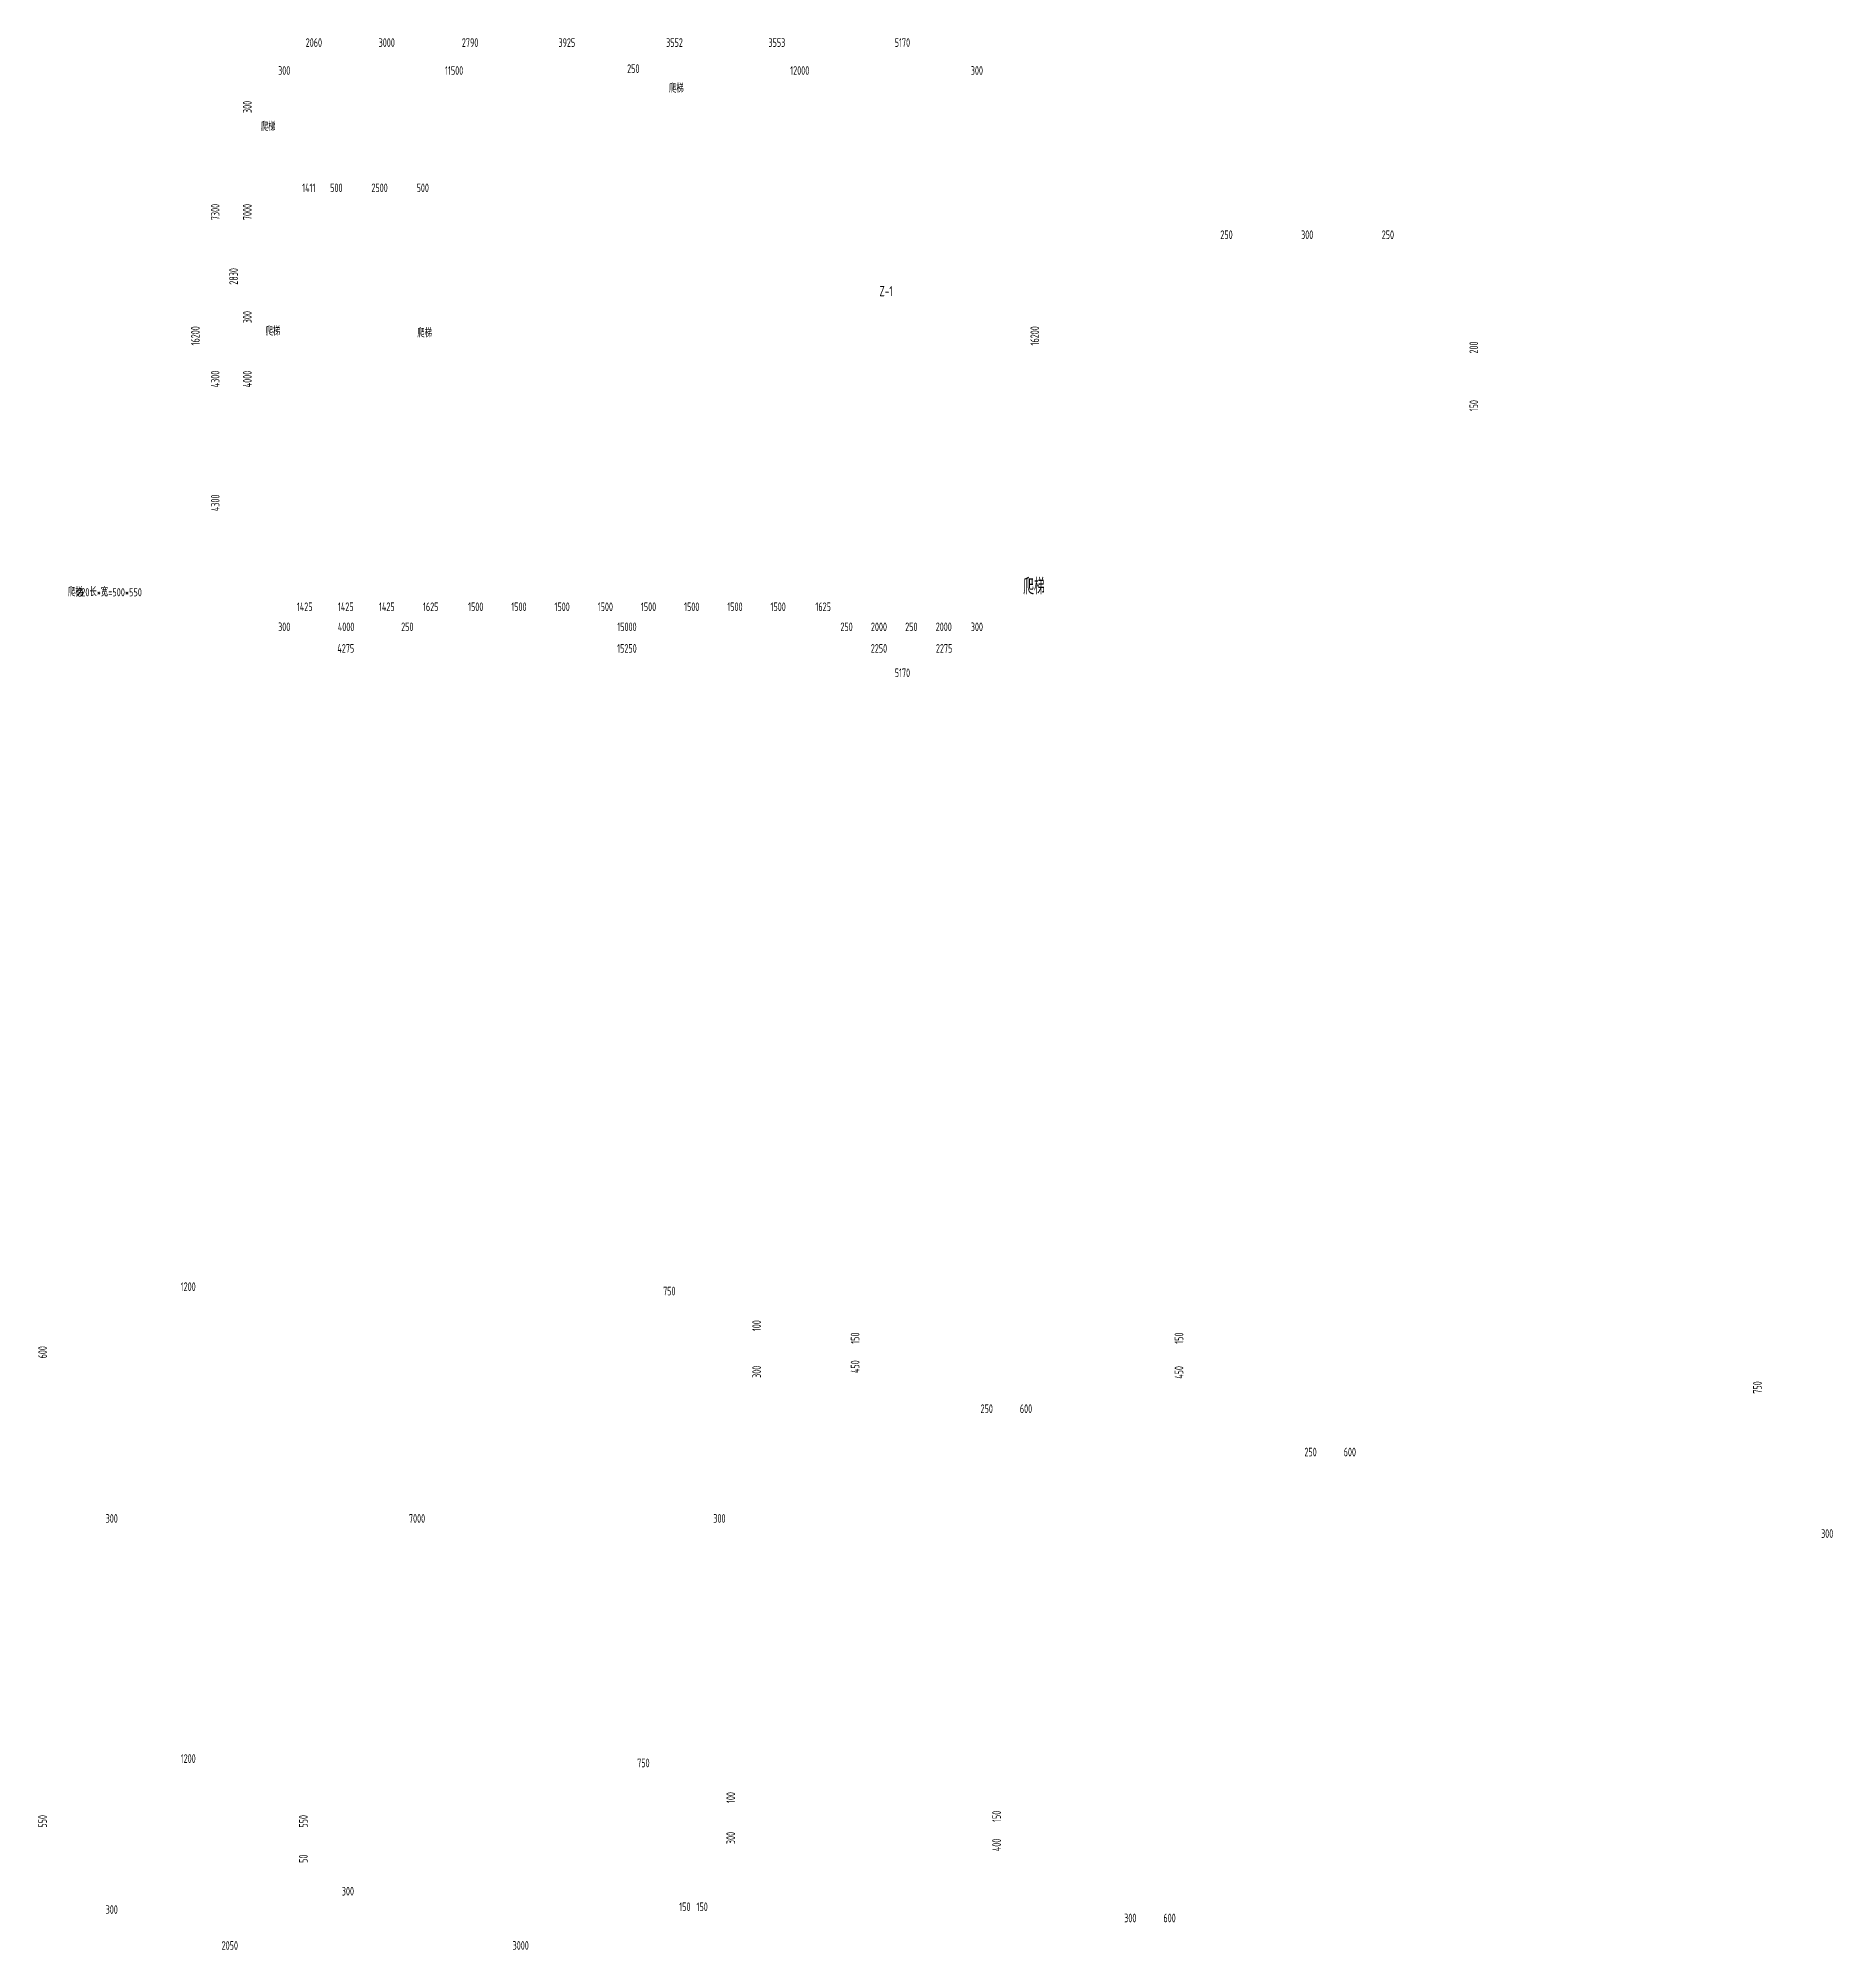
# Model space of a CAD drawing. Extents: x 838828 to 1489448, y 610351 to 848160.
# Drawn here: x 1019808 to 1082114, y 684837 to 751234 of the extents above; entities that cross this region are included whole.
import ezdxf

# ---------------------------------------------------------------- set-up
doc = ezdxf.new("R2010")
doc.units = 0
doc.header["$LTSCALE"] = 1000
doc.header["$MEASUREMENT"] = 0
doc.layers.add('HATCH', color=8, linetype='CONTINUOUS', lineweight=13)
doc.layers.add('标注', color=8, linetype='CONTINUOUS', lineweight=13)
doc.layers.add('我的标注', color=8, linetype='CONTINUOUS')
doc.styles.add('TSSD_DIMENSION', font='tssdeng.shx', dxfattribs={"width": 0.7, "bigfont": 'tssdchn.shx'})

msp = doc.modelspace()

# ---------------------------------------------------------------- texts
at = {"layer": 'HATCH', "color": 7, "style": 'TSSD_DIMENSION', "width": 0.7}
for s, height, p in [('爬梯', 280, (1041709, 749342)), ('爬梯', 280, (1027536, 748014)), ('Z-1', 350, (1049016, 742274)), ('爬梯', 280, (1027705, 740907)), ('爬梯', 280, (1032968, 740844)), ('爬梯', 560, (1054008, 731914)), ('爬梯', 280, (1020840, 731851)), ('∅', 280, (1021125, 731851)), ('20长*宽=500*550', 280, (1021302, 731851))]:
    msp.add_text(s, height=height, dxfattribs=at).set_placement(p)
at = {"layer": 'HATCH', "color": 7, "ltscale": 0.001, "char_height": 300, "attachment_point": 5, "style": 'TSSD_DIMENSION'}
for s, insert in [('\\A1;250', (1061065, 744409)), ('\\A1;300', (1063866, 744409)), ('\\A1;250', (1066668, 744409))]:
    msp.add_mtext(s, dxfattribs=dict(at, insert=insert))
at = {"layer": 'HATCH', "color": 7, "ltscale": 0.001, "char_height": 300, "attachment_point": 5, "rotation": 90, "style": 'TSSD_DIMENSION'}
for s, insert in [('\\A1;200', (1069651, 740491)), ('\\A1;150', (1069651, 738471))]:
    msp.add_mtext(s, dxfattribs=dict(at, insert=insert))
at = {"layer": '我的标注', "color": 7, "linetype": 'Continuous', "ltscale": 0.001, "char_height": 300, "attachment_point": 5, "style": 'TSSD_DIMENSION'}
for s, insert in [('\\A1;2060', (1029378, 751083)), ('\\A1;3000', (1031909, 751083)), ('\\A1;2790', (1034803, 751083)), ('\\A1;3925', (1038161, 751083)), ('\\A1;3552', (1041899, 751083)), ('\\A1;3553', (1045452, 751083)), ('\\A1;5170', (1049813, 751083)), ('\\A1;250', (1040469, 750177)), ('\\A1;300', (1028348, 750113)), ('\\A1;11500', (1034248, 750113)), ('\\A1;12000', (1046248, 750113)), ('\\A1;300', (1052398, 750113)), ('\\A1;1411', (1029203, 746038)), ('\\A1;500', (1030159, 746038)), ('\\A1;2500', (1031659, 746038)), ('\\A1;500', (1033159, 746038)), ('\\A1;1425', (1029061, 731486)), ('\\A1;1425', (1030486, 731486)), ('\\A1;1425', (1031911, 731486)), ('\\A1;1625', (1033436, 731486)), ('\\A1;1500', (1034998, 731486)), ('\\A1;1500', (1036498, 731486)), ('\\A1;1500', (1037998, 731486)), ('\\A1;1500', (1039498, 731486)), ('\\A1;1500', (1040998, 731486)), ('\\A1;1500', (1042498, 731486)), ('\\A1;1500', (1043998, 731486)), ('\\A1;1500', (1045498, 731486)), ('\\A1;1625', (1047061, 731486)), ('\\A1;300', (1028348, 730789)), ('\\A1;4000', (1030498, 730789)), ('\\A1;250', (1032623, 730789)), ('\\A1;15000', (1040248, 730789)), ('\\A1;250', (1047873, 730789)), ('\\A1;2000', (1048998, 730789)), ('\\A1;250', (1050123, 730789)), ('\\A1;2000', (1051248, 730789)), ('\\A1;300', (1052398, 730789)), ('\\A1;4275', (1030486, 730040)), ('\\A1;15250', (1040248, 730040)), ('\\A1;2250', (1048998, 730040)), ('\\A1;2275', (1051261, 730040)), ('\\A1;5170', (1049813, 729192)), ('\\A1;300', (1022360, 699819)), ('\\A1;7000', (1032960, 699819)), ('\\A1;300', (1043460, 699819)), ('\\A1;2050', (1026460, 684987)), ('\\A1;3000', (1036560, 684987))]:
    msp.add_mtext(s, dxfattribs=dict(at, insert=insert))
at = {"layer": '我的标注', "color": 7, "linetype": 'Continuous', "ltscale": 0.001, "char_height": 300, "attachment_point": 5, "rotation": 90, "style": 'TSSD_DIMENSION'}
for s, insert in [('\\A1;300', (1027068, 748847)), ('\\A1;7300', (1025952, 745197)), ('\\A1;7000', (1027068, 745197)), ('\\A1;2830', (1026590, 742962)), ('\\A1;300', (1027068, 741547)), ('\\A1;16200', (1025264, 740897)), ('\\A1;16200', (1054407, 740897)), ('\\A1;4300', (1025952, 739397)), ('\\A1;4000', (1027068, 739397)), ('\\A1;4300', (1025952, 735097))]:
    msp.add_mtext(s, dxfattribs=dict(at, insert=insert))
at = {"layer": '标注', "color": 7, "ltscale": 0.001, "char_height": 300, "attachment_point": 5, "style": 'TSSD_DIMENSION'}
for s, insert in [('\\A1;1200', (1025015, 707870)), ('\\A1;750', (1041719, 707718)), ('\\A1;250', (1052740, 703631)), ('\\A1;600', (1054103, 703631)), ('\\A1;250', (1063984, 702126)), ('\\A1;600', (1065347, 702126)), ('\\A1;300', (1081920, 699294)), ('\\A1;1200', (1025015, 691478)), ('\\A1;750', (1040819, 691326)), ('\\A1;300', (1030560, 686871)), ('\\A1;300', (1022360, 686235)), ('\\A1;150', (1042260, 686330)), ('\\A1;150', (1042860, 686330)), ('\\A1;300', (1057725, 685941)), ('\\A1;600', (1059088, 685941))]:
    msp.add_mtext(s, dxfattribs=dict(at, insert=insert))
at = {"layer": '标注', "color": 7, "ltscale": 0.001, "char_height": 300, "attachment_point": 5, "rotation": 90, "style": 'TSSD_DIMENSION'}
for s, insert in [('\\A1;100', (1044750, 706516)), ('\\A1;150', (1048170, 706083)), ('\\A1;150', (1059415, 706083)), ('\\A1;600', (1019958, 705592)), ('\\A1;450', (1048170, 705092)), ('\\A1;300', (1044750, 704912)), ('\\A1;450', (1059415, 704892)), ('\\A1;750', (1079499, 704368)), ('\\A1;100', (1043850, 690125)), ('\\A1;550', (1019958, 689300)), ('\\A1;550', (1029014, 689300)), ('\\A1;150', (1053082, 689472)), ('\\A1;300', (1043850, 688720)), ('\\A1;400', (1053082, 688480)), ('\\A1;50', (1029014, 688000))]:
    msp.add_mtext(s, dxfattribs=dict(at, insert=insert))

doc.saveas('drawing.dxf')
